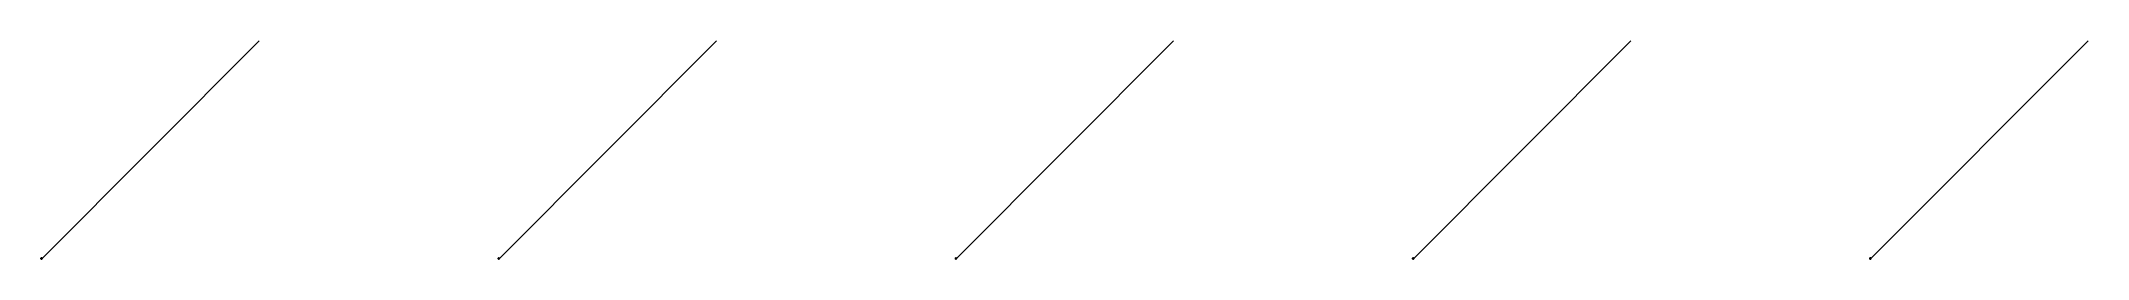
# Model space of a CAD drawing. Header units: metres. Extents: x 0 to 47, y 0 to 5.
import ezdxf

# ---------------------------------------------------------------- set-up
doc = ezdxf.new("R2010")
doc.units = ezdxf.units.M
doc.layers.add('Outer', color=1, linetype='CONTINUOUS')

msp = doc.modelspace()

# ---------------------------------------------------------------- linework, layer by layer
at = {"layer": 'Outer'}
for p, q in [((5, 5), (0.014, 0)), ((15.5, 5), (10.514, 0)), ((26, 5), (21.014, 0)), ((36.5, 5), (31.514, 0)), ((47, 5), (42.014, 0)), ((-0.013, 0.003), (-0.014, 0.003)), ((-0.014, 0.003), (-0.014, 0.003)), ((-0.014, 0.003), (-0.014, 0.003)), ((-0.014, 0.003), (-0.014, 0.002)), ((-0.014, 0.002), (-0.014, 0.002)), ((-0.014, 0.002), (-0.014, 0.002)), ((-0.014, 0.002), (-0.014, 0.002)), ((-0.014, 0.002), (-0.014, 0.001)), ((-0.014, 0.001), (-0.014, 0.001)), ((-0.014, 0.001), (-0.014, 0.001)), ((-0.014, 0.001), (-0.014, 0.001)), ((-0.014, 0.001), (-0.014, 0)), ((-0.014, 0), (-0.014, 0)), ((-0.014, 0), (-0.014, 0)), ((-0.014, 0), (-0.014, 0)), ((-0.012, 0.006), (-0.013, 0.006)), ((-0.013, 0.006), (-0.013, 0.006)), ((-0.013, 0.006), (-0.013, 0.005)), ((-0.013, 0.005), (-0.013, 0.005)), ((-0.013, 0.005), (-0.013, 0.005)), ((-0.013, 0.005), (-0.013, 0.005)), ((-0.013, 0.005), (-0.013, 0.005)), ((-0.013, 0.005), (-0.013, 0.004)), ((-0.013, 0.004), (-0.013, 0.004)), ((-0.013, 0.004), (-0.013, 0.004)), ((-0.013, 0.004), (-0.013, 0.004)), ((-0.013, 0.004), (-0.013, 0.003)), ((-0.011, 0.008), (-0.012, 0.008)), ((-0.012, 0.008), (-0.012, 0.008)), ((-0.012, 0.008), (-0.012, 0.007)), ((-0.012, 0.007), (-0.012, 0.007)), ((-0.012, 0.007), (-0.012, 0.007)), ((-0.012, 0.007), (-0.012, 0.007)), ((-0.012, 0.007), (-0.012, 0.007)), ((-0.012, 0.007), (-0.012, 0.006)), ((-0.012, 0.006), (-0.012, 0.006)), ((-0.01, 0.009), (-0.011, 0.009)), ((-0.011, 0.009), (-0.011, 0.009)), ((-0.011, 0.009), (-0.011, 0.009)), ((-0.011, 0.009), (-0.011, 0.008)), ((-0.011, 0.008), (-0.011, 0.008)), ((-0.011, 0.008), (-0.011, 0.008)), ((-0.009, 0.01), (-0.01, 0.01)), ((-0.01, 0.01), (-0.01, 0.01)), ((-0.01, 0.01), (-0.01, 0.01)), ((-0.01, 0.01), (-0.01, 0.009)), ((-0.01, 0.009), (-0.01, 0.009)), ((-0.01, 0.009), (-0.01, 0.009)), ((-0.008, 0.011), (-0.009, 0.011)), ((-0.009, 0.011), (-0.009, 0.011)), ((-0.009, 0.011), (-0.009, 0.011)), ((-0.009, 0.011), (-0.009, 0.01)), ((-0.009, 0.01), (-0.009, 0.01)), ((-0.009, 0.01), (-0.009, 0.01)), ((-0.007, 0.012), (-0.008, 0.012)), ((-0.008, 0.012), (-0.008, 0.012)), ((-0.008, 0.012), (-0.008, 0.011)), ((-0.008, 0.011), (-0.008, 0.011)), ((-0.008, 0.011), (-0.008, 0.011)), ((-0.006, 0.012), (-0.007, 0.012)), ((-0.007, 0.012), (-0.007, 0.012)), ((-0.007, 0.012), (-0.007, 0.012)), ((-0.007, 0.012), (-0.007, 0.012)), ((-0.007, 0.012), (-0.007, 0.012)), ((-0.005, 0.013), (-0.006, 0.013)), ((-0.006, 0.013), (-0.006, 0.013)), ((-0.006, 0.013), (-0.006, 0.012)), ((-0.006, 0.012), (-0.006, 0.012)), ((-0.004, 0.013), (-0.005, 0.013)), ((-0.005, 0.013), (-0.005, 0.013)), ((-0.005, 0.013), (-0.005, 0.013)), ((-0.005, 0.013), (-0.005, 0.013)), ((-0.005, 0.013), (-0.005, 0.013)), ((-0.003, 0.013), (-0.004, 0.013)), ((-0.004, 0.013), (-0.004, 0.013)), ((-0.004, 0.013), (-0.004, 0.013)), ((-0.004, 0.013), (-0.004, 0.013)), ((-0.002, 0.014), (-0.003, 0.014)), ((-0.003, 0.014), (-0.003, 0.014)), ((-0.003, 0.014), (-0.003, 0.014)), ((-0.003, 0.014), (-0.003, 0.013)), ((-0.001, 0.014), (-0.002, 0.014)), ((-0.002, 0.014), (-0.002, 0.014)), ((-0.002, 0.014), (-0.002, 0.014)), ((-0.002, 0.014), (-0.002, 0.014)), ((0, 0.014), (-0.001, 0.014)), ((-0.001, 0.014), (-0.001, 0.014)), ((-0.001, 0.014), (-0.001, 0.014)), ((-0.001, 0.014), (-0.001, 0.014)), ((0.001, 0.014), (0, 0.014)), ((0, 0.014), (0, 0.014)), ((0, 0.014), (0, 0.014)), ((0, 0.014), (0, 0.014)), ((0, 0.014), (0, 0.014)), ((0.002, 0.014), (0.001, 0.014)), ((0.001, 0.014), (0.001, 0.014)), ((0.001, 0.014), (0.001, 0.014)), ((0.001, 0.014), (0.001, 0.014)), ((0.003, 0.014), (0.002, 0.014)), ((0.002, 0.014), (0.002, 0.014)), ((0.002, 0.014), (0.002, 0.014)), ((0.002, 0.014), (0.002, 0.014)), ((0.003, 0.013), (0.003, 0.014)), ((0.003, 0.014), (0.003, 0.014)), ((0.003, 0.014), (0.003, 0.014)), ((0.004, 0.013), (0.003, 0.013)), ((0.005, 0.013), (0.004, 0.013)), ((0.004, 0.013), (0.004, 0.013)), ((0.004, 0.013), (0.004, 0.013)), ((0.004, 0.013), (0.004, 0.013)), ((0.006, 0.013), (0.005, 0.013)), ((0.005, 0.013), (0.005, 0.013)), ((0.005, 0.013), (0.005, 0.013)), ((0.005, 0.013), (0.005, 0.013)), ((0.005, 0.013), (0.005, 0.013)), ((0.006, 0.012), (0.006, 0.013)), ((0.006, 0.013), (0.006, 0.013)), ((0.007, 0.012), (0.006, 0.012)), ((0.006, 0.012), (0.006, 0.012)), ((0.008, 0.012), (0.007, 0.012)), ((0.007, 0.012), (0.007, 0.012)), ((0.007, 0.012), (0.007, 0.012)), ((0.007, 0.012), (0.007, 0.012)), ((0.007, 0.012), (0.007, 0.012)), ((0.008, 0.011), (0.008, 0.012)), ((0.008, 0.012), (0.008, 0.012)), ((0.009, 0.011), (0.008, 0.011)), ((0.008, 0.011), (0.008, 0.011)), ((0.008, 0.011), (0.008, 0.011)), ((0.009, 0.01), (0.009, 0.011)), ((0.009, 0.011), (0.009, 0.011)), ((0.009, 0.011), (0.009, 0.011)), ((0.01, 0.01), (0.009, 0.01)), ((0.009, 0.01), (0.009, 0.01)), ((0.009, 0.01), (0.009, 0.01)), ((0.01, 0.009), (0.01, 0.01)), ((0.01, 0.01), (0.01, 0.01)), ((0.01, 0.01), (0.01, 0.01)), ((0.011, 0.009), (0.01, 0.009)), ((0.01, 0.009), (0.01, 0.009)), ((0.01, 0.009), (0.01, 0.009)), ((0.011, 0.008), (0.011, 0.009)), ((0.011, 0.009), (0.011, 0.009)), ((0.011, 0.009), (0.011, 0.009)), ((0.012, 0.008), (0.011, 0.008)), ((0.011, 0.008), (0.011, 0.008)), ((0.011, 0.008), (0.011, 0.008)), ((0.012, 0.007), (0.012, 0.008)), ((0.012, 0.008), (0.012, 0.008)), ((0.012, 0.006), (0.012, 0.007)), ((0.012, 0.007), (0.012, 0.007)), ((0.012, 0.007), (0.012, 0.007)), ((0.012, 0.007), (0.012, 0.007)), ((0.012, 0.007), (0.012, 0.007)), ((0.013, 0.006), (0.012, 0.006)), ((0.012, 0.006), (0.012, 0.006)), ((0.013, 0.005), (0.013, 0.006)), ((0.013, 0.006), (0.013, 0.006)), ((0.013, 0.004), (0.013, 0.005)), ((0.013, 0.005), (0.013, 0.005)), ((0.013, 0.005), (0.013, 0.005)), ((0.013, 0.005), (0.013, 0.005)), ((0.013, 0.005), (0.013, 0.005)), ((0.013, 0.003), (0.013, 0.004)), ((0.013, 0.004), (0.013, 0.004)), ((0.013, 0.004), (0.013, 0.004)), ((0.013, 0.004), (0.013, 0.004)), ((0.014, 0.003), (0.013, 0.003)), ((0.014, 0.002), (0.014, 0.003)), ((0.014, 0.003), (0.014, 0.003)), ((0.014, 0.003), (0.014, 0.003)), ((0.014, 0.001), (0.014, 0.002)), ((0.014, 0.002), (0.014, 0.002)), ((0.014, 0.002), (0.014, 0.002)), ((0.014, 0.002), (0.014, 0.002)), ((0.014, 0), (0.014, 0.001)), ((0.014, 0.001), (0.014, 0.001)), ((0.014, 0.001), (0.014, 0.001)), ((0.014, 0.001), (0.014, 0.001)), ((0.014, 0), (0.014, 0)), ((0.014, 0), (0.014, 0)), ((10.487, 0.003), (10.486, 0.003)), ((10.486, 0.003), (10.486, 0.003)), ((10.486, 0.003), (10.486, 0.003)), ((10.486, 0.003), (10.486, 0.002)), ((10.486, 0.002), (10.486, 0.002)), ((10.486, 0.002), (10.486, 0.002)), ((10.486, 0.002), (10.486, 0.002)), ((10.486, 0.002), (10.486, 0.001)), ((10.486, 0.001), (10.486, 0.001)), ((10.486, 0.001), (10.486, 0.001)), ((10.486, 0.001), (10.486, 0.001)), ((10.486, 0.001), (10.486, 0)), ((10.486, 0), (10.486, 0)), ((10.486, 0), (10.486, 0)), ((10.486, 0), (10.486, 0)), ((10.488, 0.006), (10.487, 0.006)), ((10.487, 0.006), (10.487, 0.006)), ((10.487, 0.006), (10.487, 0.005)), ((10.487, 0.005), (10.487, 0.005)), ((10.487, 0.005), (10.487, 0.005)), ((10.487, 0.005), (10.487, 0.005)), ((10.487, 0.005), (10.487, 0.005)), ((10.487, 0.005), (10.487, 0.004)), ((10.487, 0.004), (10.487, 0.004)), ((10.487, 0.004), (10.487, 0.004)), ((10.487, 0.004), (10.487, 0.004)), ((10.487, 0.004), (10.487, 0.003)), ((10.489, 0.008), (10.488, 0.008)), ((10.488, 0.008), (10.488, 0.008)), ((10.488, 0.008), (10.488, 0.007)), ((10.488, 0.007), (10.488, 0.007)), ((10.488, 0.007), (10.488, 0.007)), ((10.488, 0.007), (10.488, 0.007)), ((10.488, 0.007), (10.488, 0.007)), ((10.488, 0.007), (10.488, 0.006)), ((10.488, 0.006), (10.488, 0.006)), ((10.49, 0.009), (10.489, 0.009)), ((10.489, 0.009), (10.489, 0.009)), ((10.489, 0.009), (10.489, 0.009)), ((10.489, 0.009), (10.489, 0.008)), ((10.489, 0.008), (10.489, 0.008)), ((10.489, 0.008), (10.489, 0.008)), ((10.491, 0.01), (10.49, 0.01)), ((10.49, 0.01), (10.49, 0.01)), ((10.49, 0.01), (10.49, 0.01)), ((10.49, 0.01), (10.49, 0.009)), ((10.49, 0.009), (10.49, 0.009)), ((10.49, 0.009), (10.49, 0.009)), ((10.492, 0.011), (10.491, 0.011)), ((10.491, 0.011), (10.491, 0.011)), ((10.491, 0.011), (10.491, 0.011)), ((10.491, 0.011), (10.491, 0.01)), ((10.491, 0.01), (10.491, 0.01)), ((10.491, 0.01), (10.491, 0.01)), ((10.493, 0.012), (10.492, 0.012)), ((10.492, 0.012), (10.492, 0.012)), ((10.492, 0.012), (10.492, 0.011)), ((10.492, 0.011), (10.492, 0.011)), ((10.492, 0.011), (10.492, 0.011)), ((10.494, 0.012), (10.493, 0.012)), ((10.493, 0.012), (10.493, 0.012)), ((10.493, 0.012), (10.493, 0.012)), ((10.493, 0.012), (10.493, 0.012)), ((10.493, 0.012), (10.493, 0.012)), ((10.495, 0.013), (10.494, 0.013)), ((10.494, 0.013), (10.494, 0.013)), ((10.494, 0.013), (10.494, 0.012)), ((10.494, 0.012), (10.494, 0.012)), ((10.496, 0.013), (10.495, 0.013)), ((10.495, 0.013), (10.495, 0.013)), ((10.495, 0.013), (10.495, 0.013)), ((10.495, 0.013), (10.495, 0.013)), ((10.495, 0.013), (10.495, 0.013)), ((10.497, 0.013), (10.496, 0.013)), ((10.496, 0.013), (10.496, 0.013)), ((10.496, 0.013), (10.496, 0.013)), ((10.496, 0.013), (10.496, 0.013)), ((10.498, 0.014), (10.497, 0.014)), ((10.497, 0.014), (10.497, 0.014)), ((10.497, 0.014), (10.497, 0.014)), ((10.497, 0.014), (10.497, 0.013)), ((10.499, 0.014), (10.498, 0.014)), ((10.498, 0.014), (10.498, 0.014)), ((10.498, 0.014), (10.498, 0.014)), ((10.498, 0.014), (10.498, 0.014)), ((10.5, 0.014), (10.499, 0.014)), ((10.499, 0.014), (10.499, 0.014)), ((10.499, 0.014), (10.499, 0.014)), ((10.499, 0.014), (10.499, 0.014)), ((10.501, 0.014), (10.5, 0.014)), ((10.5, 0.014), (10.5, 0.014)), ((10.5, 0.014), (10.5, 0.014)), ((10.5, 0.014), (10.5, 0.014)), ((10.5, 0.014), (10.5, 0.014)), ((10.502, 0.014), (10.501, 0.014)), ((10.501, 0.014), (10.501, 0.014)), ((10.501, 0.014), (10.501, 0.014)), ((10.501, 0.014), (10.501, 0.014)), ((10.503, 0.014), (10.502, 0.014)), ((10.502, 0.014), (10.502, 0.014)), ((10.502, 0.014), (10.502, 0.014)), ((10.502, 0.014), (10.502, 0.014)), ((10.503, 0.013), (10.503, 0.014)), ((10.503, 0.014), (10.503, 0.014)), ((10.503, 0.014), (10.503, 0.014)), ((10.504, 0.013), (10.503, 0.013)), ((10.505, 0.013), (10.504, 0.013)), ((10.504, 0.013), (10.504, 0.013)), ((10.504, 0.013), (10.504, 0.013)), ((10.504, 0.013), (10.504, 0.013)), ((10.506, 0.013), (10.505, 0.013)), ((10.505, 0.013), (10.505, 0.013)), ((10.505, 0.013), (10.505, 0.013)), ((10.505, 0.013), (10.505, 0.013)), ((10.505, 0.013), (10.505, 0.013)), ((10.506, 0.012), (10.506, 0.013)), ((10.506, 0.013), (10.506, 0.013)), ((10.507, 0.012), (10.506, 0.012)), ((10.506, 0.012), (10.506, 0.012)), ((10.508, 0.012), (10.507, 0.012)), ((10.507, 0.012), (10.507, 0.012)), ((10.507, 0.012), (10.507, 0.012)), ((10.507, 0.012), (10.507, 0.012)), ((10.507, 0.012), (10.507, 0.012)), ((10.508, 0.011), (10.508, 0.012)), ((10.508, 0.012), (10.508, 0.012)), ((10.509, 0.011), (10.508, 0.011)), ((10.508, 0.011), (10.508, 0.011)), ((10.508, 0.011), (10.508, 0.011)), ((10.509, 0.01), (10.509, 0.011)), ((10.509, 0.011), (10.509, 0.011)), ((10.509, 0.011), (10.509, 0.011)), ((10.51, 0.01), (10.509, 0.01)), ((10.509, 0.01), (10.509, 0.01)), ((10.509, 0.01), (10.509, 0.01)), ((10.51, 0.009), (10.51, 0.01)), ((10.51, 0.01), (10.51, 0.01)), ((10.51, 0.01), (10.51, 0.01)), ((10.511, 0.009), (10.51, 0.009)), ((10.51, 0.009), (10.51, 0.009)), ((10.51, 0.009), (10.51, 0.009)), ((10.511, 0.008), (10.511, 0.009)), ((10.511, 0.009), (10.511, 0.009)), ((10.511, 0.009), (10.511, 0.009)), ((10.512, 0.008), (10.511, 0.008)), ((10.511, 0.008), (10.511, 0.008)), ((10.511, 0.008), (10.511, 0.008)), ((10.512, 0.007), (10.512, 0.008)), ((10.512, 0.008), (10.512, 0.008)), ((10.512, 0.006), (10.512, 0.007)), ((10.512, 0.007), (10.512, 0.007)), ((10.512, 0.007), (10.512, 0.007)), ((10.512, 0.007), (10.512, 0.007)), ((10.512, 0.007), (10.512, 0.007)), ((10.513, 0.006), (10.512, 0.006)), ((10.512, 0.006), (10.512, 0.006)), ((10.513, 0.005), (10.513, 0.006)), ((10.513, 0.006), (10.513, 0.006)), ((10.513, 0.004), (10.513, 0.005)), ((10.513, 0.005), (10.513, 0.005)), ((10.513, 0.005), (10.513, 0.005)), ((10.513, 0.005), (10.513, 0.005)), ((10.513, 0.005), (10.513, 0.005)), ((10.513, 0.003), (10.513, 0.004)), ((10.513, 0.004), (10.513, 0.004)), ((10.513, 0.004), (10.513, 0.004)), ((10.513, 0.004), (10.513, 0.004)), ((10.514, 0.003), (10.513, 0.003)), ((10.514, 0.002), (10.514, 0.003)), ((10.514, 0.003), (10.514, 0.003)), ((10.514, 0.003), (10.514, 0.003)), ((10.514, 0.001), (10.514, 0.002)), ((10.514, 0.002), (10.514, 0.002)), ((10.514, 0.002), (10.514, 0.002)), ((10.514, 0.002), (10.514, 0.002)), ((10.514, 0), (10.514, 0.001)), ((10.514, 0.001), (10.514, 0.001)), ((10.514, 0.001), (10.514, 0.001)), ((10.514, 0.001), (10.514, 0.001)), ((10.514, 0), (10.514, 0)), ((10.514, 0), (10.514, 0)), ((20.987, 0.003), (20.986, 0.003)), ((20.986, 0.003), (20.986, 0.003)), ((20.986, 0.003), (20.986, 0.003)), ((20.986, 0.003), (20.986, 0.002)), ((20.986, 0.002), (20.986, 0.002)), ((20.986, 0.002), (20.986, 0.002)), ((20.986, 0.002), (20.986, 0.002)), ((20.986, 0.002), (20.986, 0.001)), ((20.986, 0.001), (20.986, 0.001)), ((20.986, 0.001), (20.986, 0.001)), ((20.986, 0.001), (20.986, 0.001)), ((20.986, 0.001), (20.986, 0)), ((20.986, 0), (20.986, 0)), ((20.986, 0), (20.986, 0)), ((20.986, 0), (20.986, 0)), ((20.988, 0.006), (20.987, 0.006)), ((20.987, 0.006), (20.987, 0.006)), ((20.987, 0.006), (20.987, 0.005)), ((20.987, 0.005), (20.987, 0.005)), ((20.987, 0.005), (20.987, 0.005)), ((20.987, 0.005), (20.987, 0.005)), ((20.987, 0.005), (20.987, 0.005)), ((20.987, 0.005), (20.987, 0.004)), ((20.987, 0.004), (20.987, 0.004)), ((20.987, 0.004), (20.987, 0.004)), ((20.987, 0.004), (20.987, 0.004)), ((20.987, 0.004), (20.987, 0.003)), ((20.989, 0.008), (20.988, 0.008)), ((20.988, 0.008), (20.988, 0.008)), ((20.988, 0.008), (20.988, 0.007)), ((20.988, 0.007), (20.988, 0.007)), ((20.988, 0.007), (20.988, 0.007)), ((20.988, 0.007), (20.988, 0.007)), ((20.988, 0.007), (20.988, 0.007)), ((20.988, 0.007), (20.988, 0.006)), ((20.988, 0.006), (20.988, 0.006)), ((20.99, 0.009), (20.989, 0.009)), ((20.989, 0.009), (20.989, 0.009)), ((20.989, 0.009), (20.989, 0.009)), ((20.989, 0.009), (20.989, 0.008)), ((20.989, 0.008), (20.989, 0.008)), ((20.989, 0.008), (20.989, 0.008)), ((20.991, 0.01), (20.99, 0.01)), ((20.99, 0.01), (20.99, 0.01)), ((20.99, 0.01), (20.99, 0.01)), ((20.99, 0.01), (20.99, 0.009)), ((20.99, 0.009), (20.99, 0.009)), ((20.99, 0.009), (20.99, 0.009)), ((20.992, 0.011), (20.991, 0.011)), ((20.991, 0.011), (20.991, 0.011)), ((20.991, 0.011), (20.991, 0.011)), ((20.991, 0.011), (20.991, 0.01)), ((20.991, 0.01), (20.991, 0.01)), ((20.991, 0.01), (20.991, 0.01)), ((20.993, 0.012), (20.992, 0.012)), ((20.992, 0.012), (20.992, 0.012)), ((20.992, 0.012), (20.992, 0.011)), ((20.992, 0.011), (20.992, 0.011)), ((20.992, 0.011), (20.992, 0.011)), ((20.994, 0.012), (20.993, 0.012)), ((20.993, 0.012), (20.993, 0.012)), ((20.993, 0.012), (20.993, 0.012)), ((20.993, 0.012), (20.993, 0.012)), ((20.993, 0.012), (20.993, 0.012)), ((20.995, 0.013), (20.994, 0.013)), ((20.994, 0.013), (20.994, 0.013)), ((20.994, 0.013), (20.994, 0.012)), ((20.994, 0.012), (20.994, 0.012)), ((20.996, 0.013), (20.995, 0.013)), ((20.995, 0.013), (20.995, 0.013)), ((20.995, 0.013), (20.995, 0.013)), ((20.995, 0.013), (20.995, 0.013)), ((20.995, 0.013), (20.995, 0.013)), ((20.997, 0.013), (20.996, 0.013)), ((20.996, 0.013), (20.996, 0.013)), ((20.996, 0.013), (20.996, 0.013)), ((20.996, 0.013), (20.996, 0.013)), ((20.998, 0.014), (20.997, 0.014)), ((20.997, 0.014), (20.997, 0.014)), ((20.997, 0.014), (20.997, 0.014)), ((20.997, 0.014), (20.997, 0.013)), ((20.999, 0.014), (20.998, 0.014)), ((20.998, 0.014), (20.998, 0.014)), ((20.998, 0.014), (20.998, 0.014)), ((20.998, 0.014), (20.998, 0.014)), ((21, 0.014), (20.999, 0.014)), ((20.999, 0.014), (20.999, 0.014)), ((20.999, 0.014), (20.999, 0.014)), ((20.999, 0.014), (20.999, 0.014)), ((21.001, 0.014), (21, 0.014)), ((21, 0.014), (21, 0.014)), ((21, 0.014), (21, 0.014)), ((21, 0.014), (21, 0.014)), ((21, 0.014), (21, 0.014)), ((21.002, 0.014), (21.001, 0.014)), ((21.001, 0.014), (21.001, 0.014)), ((21.001, 0.014), (21.001, 0.014)), ((21.001, 0.014), (21.001, 0.014)), ((21.003, 0.014), (21.002, 0.014)), ((21.002, 0.014), (21.002, 0.014)), ((21.002, 0.014), (21.002, 0.014)), ((21.002, 0.014), (21.002, 0.014)), ((21.003, 0.013), (21.003, 0.014)), ((21.003, 0.014), (21.003, 0.014)), ((21.003, 0.014), (21.003, 0.014)), ((21.004, 0.013), (21.003, 0.013)), ((21.005, 0.013), (21.004, 0.013)), ((21.004, 0.013), (21.004, 0.013)), ((21.004, 0.013), (21.004, 0.013)), ((21.004, 0.013), (21.004, 0.013)), ((21.006, 0.013), (21.005, 0.013)), ((21.005, 0.013), (21.005, 0.013)), ((21.005, 0.013), (21.005, 0.013)), ((21.005, 0.013), (21.005, 0.013)), ((21.005, 0.013), (21.005, 0.013)), ((21.006, 0.012), (21.006, 0.013)), ((21.006, 0.013), (21.006, 0.013)), ((21.007, 0.012), (21.006, 0.012)), ((21.006, 0.012), (21.006, 0.012)), ((21.008, 0.012), (21.007, 0.012)), ((21.007, 0.012), (21.007, 0.012)), ((21.007, 0.012), (21.007, 0.012)), ((21.007, 0.012), (21.007, 0.012)), ((21.007, 0.012), (21.007, 0.012)), ((21.008, 0.011), (21.008, 0.012)), ((21.008, 0.012), (21.008, 0.012)), ((21.009, 0.011), (21.008, 0.011)), ((21.008, 0.011), (21.008, 0.011)), ((21.008, 0.011), (21.008, 0.011)), ((21.009, 0.01), (21.009, 0.011)), ((21.009, 0.011), (21.009, 0.011)), ((21.009, 0.011), (21.009, 0.011)), ((21.01, 0.01), (21.009, 0.01)), ((21.009, 0.01), (21.009, 0.01)), ((21.009, 0.01), (21.009, 0.01)), ((21.01, 0.009), (21.01, 0.01)), ((21.01, 0.01), (21.01, 0.01)), ((21.01, 0.01), (21.01, 0.01)), ((21.011, 0.009), (21.01, 0.009)), ((21.01, 0.009), (21.01, 0.009)), ((21.01, 0.009), (21.01, 0.009)), ((21.011, 0.008), (21.011, 0.009)), ((21.011, 0.009), (21.011, 0.009)), ((21.011, 0.009), (21.011, 0.009)), ((21.012, 0.008), (21.011, 0.008)), ((21.011, 0.008), (21.011, 0.008)), ((21.011, 0.008), (21.011, 0.008)), ((21.012, 0.007), (21.012, 0.008)), ((21.012, 0.008), (21.012, 0.008)), ((21.012, 0.006), (21.012, 0.007)), ((21.012, 0.007), (21.012, 0.007)), ((21.012, 0.007), (21.012, 0.007)), ((21.012, 0.007), (21.012, 0.007)), ((21.012, 0.007), (21.012, 0.007)), ((21.013, 0.006), (21.012, 0.006)), ((21.012, 0.006), (21.012, 0.006)), ((21.013, 0.005), (21.013, 0.006)), ((21.013, 0.006), (21.013, 0.006)), ((21.013, 0.004), (21.013, 0.005)), ((21.013, 0.005), (21.013, 0.005)), ((21.013, 0.005), (21.013, 0.005)), ((21.013, 0.005), (21.013, 0.005)), ((21.013, 0.005), (21.013, 0.005)), ((21.013, 0.003), (21.013, 0.004)), ((21.013, 0.004), (21.013, 0.004)), ((21.013, 0.004), (21.013, 0.004)), ((21.013, 0.004), (21.013, 0.004)), ((21.014, 0.003), (21.013, 0.003)), ((21.014, 0.002), (21.014, 0.003)), ((21.014, 0.003), (21.014, 0.003)), ((21.014, 0.003), (21.014, 0.003)), ((21.014, 0.001), (21.014, 0.002)), ((21.014, 0.002), (21.014, 0.002)), ((21.014, 0.002), (21.014, 0.002)), ((21.014, 0.002), (21.014, 0.002)), ((21.014, 0), (21.014, 0.001)), ((21.014, 0.001), (21.014, 0.001)), ((21.014, 0.001), (21.014, 0.001)), ((21.014, 0.001), (21.014, 0.001)), ((21.014, 0), (21.014, 0)), ((21.014, 0), (21.014, 0)), ((31.487, 0.003), (31.486, 0.003)), ((31.486, 0.003), (31.486, 0.003)), ((31.486, 0.003), (31.486, 0.003)), ((31.486, 0.003), (31.486, 0.002)), ((31.486, 0.002), (31.486, 0.002)), ((31.486, 0.002), (31.486, 0.002)), ((31.486, 0.002), (31.486, 0.002)), ((31.486, 0.002), (31.486, 0.001)), ((31.486, 0.001), (31.486, 0.001)), ((31.486, 0.001), (31.486, 0.001)), ((31.486, 0.001), (31.486, 0.001)), ((31.486, 0.001), (31.486, 0)), ((31.486, 0), (31.486, 0)), ((31.486, 0), (31.486, 0)), ((31.486, 0), (31.486, 0)), ((31.488, 0.006), (31.487, 0.006)), ((31.487, 0.006), (31.487, 0.006)), ((31.487, 0.006), (31.487, 0.005)), ((31.487, 0.005), (31.487, 0.005)), ((31.487, 0.005), (31.487, 0.005)), ((31.487, 0.005), (31.487, 0.005)), ((31.487, 0.005), (31.487, 0.005)), ((31.487, 0.005), (31.487, 0.004)), ((31.487, 0.004), (31.487, 0.004)), ((31.487, 0.004), (31.487, 0.004)), ((31.487, 0.004), (31.487, 0.004)), ((31.487, 0.004), (31.487, 0.003)), ((31.489, 0.008), (31.488, 0.008)), ((31.488, 0.008), (31.488, 0.008)), ((31.488, 0.008), (31.488, 0.007)), ((31.488, 0.007), (31.488, 0.007)), ((31.488, 0.007), (31.488, 0.007)), ((31.488, 0.007), (31.488, 0.007)), ((31.488, 0.007), (31.488, 0.007)), ((31.488, 0.007), (31.488, 0.006)), ((31.488, 0.006), (31.488, 0.006)), ((31.49, 0.009), (31.489, 0.009)), ((31.489, 0.009), (31.489, 0.009)), ((31.489, 0.009), (31.489, 0.009)), ((31.489, 0.009), (31.489, 0.008)), ((31.489, 0.008), (31.489, 0.008)), ((31.489, 0.008), (31.489, 0.008)), ((31.491, 0.01), (31.49, 0.01)), ((31.49, 0.01), (31.49, 0.01)), ((31.49, 0.01), (31.49, 0.01)), ((31.49, 0.01), (31.49, 0.009)), ((31.49, 0.009), (31.49, 0.009)), ((31.49, 0.009), (31.49, 0.009)), ((31.492, 0.011), (31.491, 0.011)), ((31.491, 0.011), (31.491, 0.011)), ((31.491, 0.011), (31.491, 0.011)), ((31.491, 0.011), (31.491, 0.01)), ((31.491, 0.01), (31.491, 0.01)), ((31.491, 0.01), (31.491, 0.01)), ((31.493, 0.012), (31.492, 0.012)), ((31.492, 0.012), (31.492, 0.012)), ((31.492, 0.012), (31.492, 0.011)), ((31.492, 0.011), (31.492, 0.011)), ((31.492, 0.011), (31.492, 0.011)), ((31.494, 0.012), (31.493, 0.012)), ((31.493, 0.012), (31.493, 0.012)), ((31.493, 0.012), (31.493, 0.012)), ((31.493, 0.012), (31.493, 0.012)), ((31.493, 0.012), (31.493, 0.012)), ((31.495, 0.013), (31.494, 0.013)), ((31.494, 0.013), (31.494, 0.013)), ((31.494, 0.013), (31.494, 0.012)), ((31.494, 0.012), (31.494, 0.012)), ((31.496, 0.013), (31.495, 0.013)), ((31.495, 0.013), (31.495, 0.013)), ((31.495, 0.013), (31.495, 0.013)), ((31.495, 0.013), (31.495, 0.013)), ((31.495, 0.013), (31.495, 0.013)), ((31.497, 0.013), (31.496, 0.013)), ((31.496, 0.013), (31.496, 0.013)), ((31.496, 0.013), (31.496, 0.013)), ((31.496, 0.013), (31.496, 0.013)), ((31.498, 0.014), (31.497, 0.014)), ((31.497, 0.014), (31.497, 0.014)), ((31.497, 0.014), (31.497, 0.014)), ((31.497, 0.014), (31.497, 0.013)), ((31.499, 0.014), (31.498, 0.014)), ((31.498, 0.014), (31.498, 0.014)), ((31.498, 0.014), (31.498, 0.014)), ((31.498, 0.014), (31.498, 0.014)), ((31.5, 0.014), (31.499, 0.014)), ((31.499, 0.014), (31.499, 0.014)), ((31.499, 0.014), (31.499, 0.014)), ((31.499, 0.014), (31.499, 0.014)), ((31.501, 0.014), (31.5, 0.014)), ((31.5, 0.014), (31.5, 0.014)), ((31.5, 0.014), (31.5, 0.014)), ((31.5, 0.014), (31.5, 0.014)), ((31.5, 0.014), (31.5, 0.014)), ((31.502, 0.014), (31.501, 0.014)), ((31.501, 0.014), (31.501, 0.014)), ((31.501, 0.014), (31.501, 0.014)), ((31.501, 0.014), (31.501, 0.014)), ((31.503, 0.014), (31.502, 0.014)), ((31.502, 0.014), (31.502, 0.014)), ((31.502, 0.014), (31.502, 0.014)), ((31.502, 0.014), (31.502, 0.014)), ((31.503, 0.013), (31.503, 0.014)), ((31.503, 0.014), (31.503, 0.014)), ((31.503, 0.014), (31.503, 0.014)), ((31.504, 0.013), (31.503, 0.013)), ((31.505, 0.013), (31.504, 0.013)), ((31.504, 0.013), (31.504, 0.013)), ((31.504, 0.013), (31.504, 0.013)), ((31.504, 0.013), (31.504, 0.013)), ((31.506, 0.013), (31.505, 0.013)), ((31.505, 0.013), (31.505, 0.013)), ((31.505, 0.013), (31.505, 0.013)), ((31.505, 0.013), (31.505, 0.013)), ((31.505, 0.013), (31.505, 0.013)), ((31.506, 0.012), (31.506, 0.013)), ((31.506, 0.013), (31.506, 0.013)), ((31.507, 0.012), (31.506, 0.012)), ((31.506, 0.012), (31.506, 0.012)), ((31.508, 0.012), (31.507, 0.012)), ((31.507, 0.012), (31.507, 0.012)), ((31.507, 0.012), (31.507, 0.012)), ((31.507, 0.012), (31.507, 0.012)), ((31.507, 0.012), (31.507, 0.012)), ((31.508, 0.011), (31.508, 0.012)), ((31.508, 0.012), (31.508, 0.012)), ((31.509, 0.011), (31.508, 0.011)), ((31.508, 0.011), (31.508, 0.011)), ((31.508, 0.011), (31.508, 0.011)), ((31.509, 0.01), (31.509, 0.011)), ((31.509, 0.011), (31.509, 0.011)), ((31.509, 0.011), (31.509, 0.011)), ((31.51, 0.01), (31.509, 0.01)), ((31.509, 0.01), (31.509, 0.01)), ((31.509, 0.01), (31.509, 0.01)), ((31.51, 0.009), (31.51, 0.01)), ((31.51, 0.01), (31.51, 0.01)), ((31.51, 0.01), (31.51, 0.01)), ((31.511, 0.009), (31.51, 0.009)), ((31.51, 0.009), (31.51, 0.009)), ((31.51, 0.009), (31.51, 0.009)), ((31.511, 0.008), (31.511, 0.009)), ((31.511, 0.009), (31.511, 0.009)), ((31.511, 0.009), (31.511, 0.009)), ((31.512, 0.008), (31.511, 0.008)), ((31.511, 0.008), (31.511, 0.008)), ((31.511, 0.008), (31.511, 0.008)), ((31.512, 0.007), (31.512, 0.008)), ((31.512, 0.008), (31.512, 0.008)), ((31.512, 0.006), (31.512, 0.007)), ((31.512, 0.007), (31.512, 0.007)), ((31.512, 0.007), (31.512, 0.007)), ((31.512, 0.007), (31.512, 0.007)), ((31.512, 0.007), (31.512, 0.007)), ((31.513, 0.006), (31.512, 0.006)), ((31.512, 0.006), (31.512, 0.006)), ((31.513, 0.005), (31.513, 0.006)), ((31.513, 0.006), (31.513, 0.006)), ((31.513, 0.004), (31.513, 0.005)), ((31.513, 0.005), (31.513, 0.005)), ((31.513, 0.005), (31.513, 0.005)), ((31.513, 0.005), (31.513, 0.005)), ((31.513, 0.005), (31.513, 0.005)), ((31.513, 0.003), (31.513, 0.004)), ((31.513, 0.004), (31.513, 0.004)), ((31.513, 0.004), (31.513, 0.004)), ((31.513, 0.004), (31.513, 0.004)), ((31.514, 0.003), (31.513, 0.003)), ((31.514, 0.002), (31.514, 0.003)), ((31.514, 0.003), (31.514, 0.003)), ((31.514, 0.003), (31.514, 0.003)), ((31.514, 0.001), (31.514, 0.002)), ((31.514, 0.002), (31.514, 0.002)), ((31.514, 0.002), (31.514, 0.002)), ((31.514, 0.002), (31.514, 0.002)), ((31.514, 0), (31.514, 0.001)), ((31.514, 0.001), (31.514, 0.001)), ((31.514, 0.001), (31.514, 0.001)), ((31.514, 0.001), (31.514, 0.001)), ((31.514, 0), (31.514, 0)), ((31.514, 0), (31.514, 0)), ((41.987, 0.003), (41.986, 0.003)), ((41.986, 0.003), (41.986, 0.003)), ((41.986, 0.003), (41.986, 0.003)), ((41.986, 0.003), (41.986, 0.002)), ((41.986, 0.002), (41.986, 0.002)), ((41.986, 0.002), (41.986, 0.002)), ((41.986, 0.002), (41.986, 0.002)), ((41.986, 0.002), (41.986, 0.001)), ((41.986, 0.001), (41.986, 0.001)), ((41.986, 0.001), (41.986, 0.001)), ((41.986, 0.001), (41.986, 0.001)), ((41.986, 0.001), (41.986, 0)), ((41.986, 0), (41.986, 0)), ((41.986, 0), (41.986, 0)), ((41.986, 0), (41.986, 0)), ((41.988, 0.006), (41.987, 0.006)), ((41.987, 0.006), (41.987, 0.006)), ((41.987, 0.006), (41.987, 0.005)), ((41.987, 0.005), (41.987, 0.005)), ((41.987, 0.005), (41.987, 0.005)), ((41.987, 0.005), (41.987, 0.005)), ((41.987, 0.005), (41.987, 0.005)), ((41.987, 0.005), (41.987, 0.004)), ((41.987, 0.004), (41.987, 0.004)), ((41.987, 0.004), (41.987, 0.004)), ((41.987, 0.004), (41.987, 0.004)), ((41.987, 0.004), (41.987, 0.003)), ((41.989, 0.008), (41.988, 0.008)), ((41.988, 0.008), (41.988, 0.008)), ((41.988, 0.008), (41.988, 0.007)), ((41.988, 0.007), (41.988, 0.007)), ((41.988, 0.007), (41.988, 0.007)), ((41.988, 0.007), (41.988, 0.007)), ((41.988, 0.007), (41.988, 0.007)), ((41.988, 0.007), (41.988, 0.006)), ((41.988, 0.006), (41.988, 0.006)), ((41.99, 0.009), (41.989, 0.009)), ((41.989, 0.009), (41.989, 0.009)), ((41.989, 0.009), (41.989, 0.009)), ((41.989, 0.009), (41.989, 0.008)), ((41.989, 0.008), (41.989, 0.008)), ((41.989, 0.008), (41.989, 0.008)), ((41.991, 0.01), (41.99, 0.01)), ((41.99, 0.01), (41.99, 0.01)), ((41.99, 0.01), (41.99, 0.01)), ((41.99, 0.01), (41.99, 0.009)), ((41.99, 0.009), (41.99, 0.009)), ((41.99, 0.009), (41.99, 0.009)), ((41.992, 0.011), (41.991, 0.011)), ((41.991, 0.011), (41.991, 0.011)), ((41.991, 0.011), (41.991, 0.011)), ((41.991, 0.011), (41.991, 0.01)), ((41.991, 0.01), (41.991, 0.01)), ((41.991, 0.01), (41.991, 0.01)), ((41.993, 0.012), (41.992, 0.012)), ((41.992, 0.012), (41.992, 0.012)), ((41.992, 0.012), (41.992, 0.011)), ((41.992, 0.011), (41.992, 0.011)), ((41.992, 0.011), (41.992, 0.011)), ((41.994, 0.012), (41.993, 0.012)), ((41.993, 0.012), (41.993, 0.012)), ((41.993, 0.012), (41.993, 0.012)), ((41.993, 0.012), (41.993, 0.012)), ((41.993, 0.012), (41.993, 0.012)), ((41.995, 0.013), (41.994, 0.013)), ((41.994, 0.013), (41.994, 0.013)), ((41.994, 0.013), (41.994, 0.012)), ((41.994, 0.012), (41.994, 0.012)), ((41.996, 0.013), (41.995, 0.013)), ((41.995, 0.013), (41.995, 0.013)), ((41.995, 0.013), (41.995, 0.013)), ((41.995, 0.013), (41.995, 0.013)), ((41.995, 0.013), (41.995, 0.013)), ((41.997, 0.013), (41.996, 0.013)), ((41.996, 0.013), (41.996, 0.013)), ((41.996, 0.013), (41.996, 0.013)), ((41.996, 0.013), (41.996, 0.013)), ((41.998, 0.014), (41.997, 0.014)), ((41.997, 0.014), (41.997, 0.014)), ((41.997, 0.014), (41.997, 0.014)), ((41.997, 0.014), (41.997, 0.013)), ((41.999, 0.014), (41.998, 0.014)), ((41.998, 0.014), (41.998, 0.014)), ((41.998, 0.014), (41.998, 0.014)), ((41.998, 0.014), (41.998, 0.014)), ((42, 0.014), (41.999, 0.014)), ((41.999, 0.014), (41.999, 0.014)), ((41.999, 0.014), (41.999, 0.014)), ((41.999, 0.014), (41.999, 0.014)), ((42.001, 0.014), (42, 0.014)), ((42, 0.014), (42, 0.014)), ((42, 0.014), (42, 0.014)), ((42, 0.014), (42, 0.014)), ((42, 0.014), (42, 0.014)), ((42.002, 0.014), (42.001, 0.014)), ((42.001, 0.014), (42.001, 0.014)), ((42.001, 0.014), (42.001, 0.014)), ((42.001, 0.014), (42.001, 0.014)), ((42.003, 0.014), (42.002, 0.014)), ((42.002, 0.014), (42.002, 0.014)), ((42.002, 0.014), (42.002, 0.014)), ((42.002, 0.014), (42.002, 0.014)), ((42.003, 0.013), (42.003, 0.014)), ((42.003, 0.014), (42.003, 0.014)), ((42.003, 0.014), (42.003, 0.014)), ((42.004, 0.013), (42.003, 0.013)), ((42.005, 0.013), (42.004, 0.013)), ((42.004, 0.013), (42.004, 0.013)), ((42.004, 0.013), (42.004, 0.013)), ((42.004, 0.013), (42.004, 0.013)), ((42.006, 0.013), (42.005, 0.013)), ((42.005, 0.013), (42.005, 0.013)), ((42.005, 0.013), (42.005, 0.013)), ((42.005, 0.013), (42.005, 0.013)), ((42.005, 0.013), (42.005, 0.013)), ((42.006, 0.012), (42.006, 0.013)), ((42.006, 0.013), (42.006, 0.013)), ((42.007, 0.012), (42.006, 0.012)), ((42.006, 0.012), (42.006, 0.012)), ((42.008, 0.012), (42.007, 0.012)), ((42.007, 0.012), (42.007, 0.012)), ((42.007, 0.012), (42.007, 0.012)), ((42.007, 0.012), (42.007, 0.012)), ((42.007, 0.012), (42.007, 0.012)), ((42.008, 0.011), (42.008, 0.012)), ((42.008, 0.012), (42.008, 0.012)), ((42.009, 0.011), (42.008, 0.011)), ((42.008, 0.011), (42.008, 0.011)), ((42.008, 0.011), (42.008, 0.011)), ((42.009, 0.01), (42.009, 0.011)), ((42.009, 0.011), (42.009, 0.011)), ((42.009, 0.011), (42.009, 0.011)), ((42.01, 0.01), (42.009, 0.01)), ((42.009, 0.01), (42.009, 0.01)), ((42.009, 0.01), (42.009, 0.01)), ((42.01, 0.009), (42.01, 0.01)), ((42.01, 0.01), (42.01, 0.01)), ((42.01, 0.01), (42.01, 0.01)), ((42.011, 0.009), (42.01, 0.009)), ((42.01, 0.009), (42.01, 0.009)), ((42.01, 0.009), (42.01, 0.009)), ((42.011, 0.008), (42.011, 0.009)), ((42.011, 0.009), (42.011, 0.009)), ((42.011, 0.009), (42.011, 0.009)), ((42.012, 0.008), (42.011, 0.008)), ((42.011, 0.008), (42.011, 0.008)), ((42.011, 0.008), (42.011, 0.008)), ((42.012, 0.007), (42.012, 0.008)), ((42.012, 0.008), (42.012, 0.008)), ((42.012, 0.006), (42.012, 0.007)), ((42.012, 0.007), (42.012, 0.007)), ((42.012, 0.007), (42.012, 0.007)), ((42.012, 0.007), (42.012, 0.007)), ((42.012, 0.007), (42.012, 0.007)), ((42.013, 0.006), (42.012, 0.006)), ((42.012, 0.006), (42.012, 0.006)), ((42.013, 0.005), (42.013, 0.006)), ((42.013, 0.006), (42.013, 0.006)), ((42.013, 0.004), (42.013, 0.005)), ((42.013, 0.005), (42.013, 0.005)), ((42.013, 0.005), (42.013, 0.005)), ((42.013, 0.005), (42.013, 0.005)), ((42.013, 0.005), (42.013, 0.005)), ((42.013, 0.003), (42.013, 0.004)), ((42.013, 0.004), (42.013, 0.004)), ((42.013, 0.004), (42.013, 0.004)), ((42.013, 0.004), (42.013, 0.004)), ((42.014, 0.003), (42.013, 0.003)), ((42.014, 0.002), (42.014, 0.003)), ((42.014, 0.003), (42.014, 0.003)), ((42.014, 0.003), (42.014, 0.003)), ((42.014, 0.001), (42.014, 0.002)), ((42.014, 0.002), (42.014, 0.002)), ((42.014, 0.002), (42.014, 0.002)), ((42.014, 0.002), (42.014, 0.002)), ((42.014, 0), (42.014, 0.001)), ((42.014, 0.001), (42.014, 0.001)), ((42.014, 0.001), (42.014, 0.001)), ((42.014, 0.001), (42.014, 0.001)), ((42.014, 0), (42.014, 0)), ((42.014, 0), (42.014, 0)), ((-0.014, 0), (-0.014, 0)), ((-0.014, 0), (-0.014, -0.001)), ((-0.014, -0.001), (-0.014, -0.001)), ((-0.014, -0.001), (-0.014, -0.001)), ((-0.014, -0.001), (-0.014, -0.001)), ((-0.014, -0.001), (-0.014, -0.002)), ((-0.014, -0.002), (-0.014, -0.002)), ((-0.014, -0.002), (-0.014, -0.002)), ((-0.014, -0.002), (-0.014, -0.002)), ((-0.014, -0.002), (-0.014, -0.003)), ((-0.014, -0.003), (-0.014, -0.003)), ((-0.014, -0.003), (-0.014, -0.003)), ((-0.014, -0.003), (-0.013, -0.003)), ((-0.013, -0.003), (-0.013, -0.004)), ((-0.013, -0.004), (-0.013, -0.004)), ((-0.013, -0.004), (-0.013, -0.004)), ((-0.013, -0.004), (-0.013, -0.004)), ((-0.013, -0.004), (-0.013, -0.005)), ((-0.013, -0.005), (-0.013, -0.005)), ((-0.013, -0.005), (-0.013, -0.005)), ((-0.013, -0.005), (-0.013, -0.005)), ((-0.013, -0.005), (-0.013, -0.005)), ((-0.013, -0.005), (-0.013, -0.006)), ((-0.013, -0.006), (-0.013, -0.006)), ((-0.013, -0.006), (-0.012, -0.006)), ((-0.012, -0.006), (-0.012, -0.006)), ((-0.012, -0.006), (-0.012, -0.007)), ((-0.012, -0.007), (-0.012, -0.007)), ((-0.012, -0.007), (-0.012, -0.007)), ((-0.012, -0.007), (-0.012, -0.007)), ((-0.012, -0.007), (-0.012, -0.007)), ((-0.012, -0.007), (-0.012, -0.008)), ((-0.012, -0.008), (-0.012, -0.008)), ((-0.012, -0.008), (-0.011, -0.008)), ((-0.011, -0.008), (-0.011, -0.008)), ((-0.011, -0.008), (-0.011, -0.008)), ((-0.011, -0.008), (-0.011, -0.009)), ((-0.011, -0.009), (-0.011, -0.009)), ((-0.011, -0.009), (-0.011, -0.009)), ((-0.011, -0.009), (-0.01, -0.009)), ((-0.01, -0.009), (-0.01, -0.009)), ((-0.01, -0.009), (-0.01, -0.009)), ((-0.01, -0.009), (-0.01, -0.01)), ((-0.01, -0.01), (-0.01, -0.01)), ((-0.01, -0.01), (-0.01, -0.01)), ((-0.01, -0.01), (-0.009, -0.01)), ((-0.009, -0.01), (-0.009, -0.01)), ((-0.009, -0.01), (-0.009, -0.01)), ((-0.009, -0.01), (-0.009, -0.011)), ((-0.009, -0.011), (-0.009, -0.011)), ((-0.009, -0.011), (-0.009, -0.011)), ((-0.009, -0.011), (-0.008, -0.011)), ((-0.008, -0.011), (-0.008, -0.011)), ((-0.008, -0.011), (-0.008, -0.011)), ((-0.008, -0.011), (-0.008, -0.012)), ((-0.008, -0.012), (-0.008, -0.012)), ((-0.008, -0.012), (-0.007, -0.012)), ((-0.007, -0.012), (-0.007, -0.012)), ((-0.007, -0.012), (-0.007, -0.012)), ((-0.007, -0.012), (-0.007, -0.012)), ((-0.007, -0.012), (-0.007, -0.012)), ((-0.007, -0.012), (-0.006, -0.012)), ((-0.006, -0.012), (-0.006, -0.012)), ((-0.006, -0.012), (-0.006, -0.013)), ((-0.006, -0.013), (-0.006, -0.013)), ((-0.006, -0.013), (-0.005, -0.013)), ((-0.005, -0.013), (-0.005, -0.013)), ((-0.005, -0.013), (-0.005, -0.013)), ((-0.005, -0.013), (-0.005, -0.013)), ((-0.005, -0.013), (-0.005, -0.013)), ((-0.005, -0.013), (-0.004, -0.013)), ((-0.004, -0.013), (-0.004, -0.013)), ((-0.004, -0.013), (-0.004, -0.013)), ((-0.004, -0.013), (-0.004, -0.013)), ((-0.004, -0.013), (-0.003, -0.013)), ((-0.003, -0.013), (-0.003, -0.014)), ((-0.003, -0.014), (-0.003, -0.014)), ((-0.003, -0.014), (-0.003, -0.014)), ((-0.003, -0.014), (-0.002, -0.014)), ((-0.002, -0.014), (-0.002, -0.014)), ((-0.002, -0.014), (-0.002, -0.014)), ((-0.002, -0.014), (-0.002, -0.014)), ((-0.002, -0.014), (-0.001, -0.014)), ((-0.001, -0.014), (-0.001, -0.014)), ((-0.001, -0.014), (-0.001, -0.014)), ((-0.001, -0.014), (-0.001, -0.014)), ((-0.001, -0.014), (0, -0.014)), ((0, -0.014), (0, -0.014)), ((0, -0.014), (0, -0.014)), ((0, -0.014), (0, -0.014)), ((0, -0.014), (0, -0.014)), ((0, -0.014), (0.001, -0.014)), ((0.001, -0.014), (0.001, -0.014)), ((0.001, -0.014), (0.001, -0.014)), ((0.001, -0.014), (0.001, -0.014)), ((0.001, -0.014), (0.002, -0.014)), ((0.002, -0.014), (0.002, -0.014)), ((0.002, -0.014), (0.002, -0.014)), ((0.002, -0.014), (0.002, -0.014)), ((0.002, -0.014), (0.003, -0.014)), ((0.003, -0.014), (0.003, -0.013)), ((0.003, -0.013), (0.004, -0.013)), ((0.003, -0.014), (0.003, -0.014)), ((0.003, -0.014), (0.003, -0.014)), ((0.004, -0.013), (0.004, -0.013)), ((0.004, -0.013), (0.004, -0.013)), ((0.004, -0.013), (0.004, -0.013)), ((0.004, -0.013), (0.005, -0.013)), ((0.005, -0.013), (0.005, -0.013)), ((0.005, -0.013), (0.005, -0.013)), ((0.005, -0.013), (0.005, -0.013)), ((0.005, -0.013), (0.005, -0.013)), ((0.005, -0.013), (0.006, -0.013)), ((0.006, -0.013), (0.006, -0.012)), ((0.006, -0.012), (0.006, -0.012)), ((0.006, -0.012), (0.007, -0.012)), ((0.006, -0.013), (0.006, -0.013)), ((0.007, -0.012), (0.007, -0.012)), ((0.007, -0.012), (0.007, -0.012)), ((0.007, -0.012), (0.007, -0.012)), ((0.007, -0.012), (0.007, -0.012)), ((0.007, -0.012), (0.008, -0.012)), ((0.008, -0.012), (0.008, -0.011)), ((0.008, -0.011), (0.008, -0.011)), ((0.008, -0.011), (0.008, -0.011)), ((0.008, -0.011), (0.009, -0.011)), ((0.008, -0.012), (0.008, -0.012)), ((0.009, -0.011), (0.009, -0.01)), ((0.009, -0.01), (0.009, -0.01)), ((0.009, -0.01), (0.009, -0.01)), ((0.009, -0.01), (0.01, -0.01)), ((0.009, -0.011), (0.009, -0.011)), ((0.009, -0.011), (0.009, -0.011)), ((0.01, -0.01), (0.01, -0.009)), ((0.01, -0.009), (0.01, -0.009)), ((0.01, -0.009), (0.01, -0.009)), ((0.01, -0.009), (0.011, -0.009)), ((0.01, -0.01), (0.01, -0.01)), ((0.01, -0.01), (0.01, -0.01)), ((0.011, -0.009), (0.011, -0.008)), ((0.011, -0.008), (0.011, -0.008)), ((0.011, -0.008), (0.011, -0.008)), ((0.011, -0.008), (0.012, -0.008)), ((0.011, -0.009), (0.011, -0.009)), ((0.011, -0.009), (0.011, -0.009)), ((0.012, -0.007), (0.012, -0.006)), ((0.012, -0.006), (0.012, -0.006)), ((0.012, -0.006), (0.013, -0.006)), ((0.012, -0.008), (0.012, -0.007)), ((0.012, -0.007), (0.012, -0.007)), ((0.012, -0.007), (0.012, -0.007)), ((0.012, -0.007), (0.012, -0.007)), ((0.012, -0.007), (0.012, -0.007)), ((0.012, -0.008), (0.012, -0.008)), ((0.013, -0.004), (0.013, -0.003)), ((0.013, -0.003), (0.014, -0.003)), ((0.013, -0.005), (0.013, -0.004)), ((0.013, -0.004), (0.013, -0.004)), ((0.013, -0.004), (0.013, -0.004)), ((0.013, -0.004), (0.013, -0.004)), ((0.013, -0.006), (0.013, -0.005)), ((0.013, -0.005), (0.013, -0.005)), ((0.013, -0.005), (0.013, -0.005)), ((0.013, -0.005), (0.013, -0.005)), ((0.013, -0.005), (0.013, -0.005)), ((0.013, -0.006), (0.013, -0.006)), ((0.014, -0.001), (0.014, 0)), ((0.014, 0), (0.014, 0)), ((0.014, -0.002), (0.014, -0.001)), ((0.014, -0.001), (0.014, -0.001)), ((0.014, -0.001), (0.014, -0.001)), ((0.014, -0.001), (0.014, -0.001)), ((0.014, -0.003), (0.014, -0.002)), ((0.014, -0.002), (0.014, -0.002)), ((0.014, -0.002), (0.014, -0.002)), ((0.014, -0.002), (0.014, -0.002)), ((0.014, -0.003), (0.014, -0.003)), ((0.014, -0.003), (0.014, -0.003)), ((10.486, 0), (10.486, 0)), ((10.486, 0), (10.486, -0.001)), ((10.486, -0.001), (10.486, -0.001)), ((10.486, -0.001), (10.486, -0.001)), ((10.486, -0.001), (10.486, -0.001)), ((10.486, -0.001), (10.486, -0.002)), ((10.486, -0.002), (10.486, -0.002)), ((10.486, -0.002), (10.486, -0.002)), ((10.486, -0.002), (10.486, -0.002)), ((10.486, -0.002), (10.486, -0.003)), ((10.486, -0.003), (10.486, -0.003)), ((10.486, -0.003), (10.486, -0.003)), ((10.486, -0.003), (10.487, -0.003)), ((10.487, -0.003), (10.487, -0.004)), ((10.487, -0.004), (10.487, -0.004)), ((10.487, -0.004), (10.487, -0.004)), ((10.487, -0.004), (10.487, -0.004)), ((10.487, -0.004), (10.487, -0.005)), ((10.487, -0.005), (10.487, -0.005)), ((10.487, -0.005), (10.487, -0.005)), ((10.487, -0.005), (10.487, -0.005)), ((10.487, -0.005), (10.487, -0.005)), ((10.487, -0.005), (10.487, -0.006)), ((10.487, -0.006), (10.487, -0.006)), ((10.487, -0.006), (10.488, -0.006)), ((10.488, -0.006), (10.488, -0.006)), ((10.488, -0.006), (10.488, -0.007)), ((10.488, -0.007), (10.488, -0.007)), ((10.488, -0.007), (10.488, -0.007)), ((10.488, -0.007), (10.488, -0.007)), ((10.488, -0.007), (10.488, -0.007)), ((10.488, -0.007), (10.488, -0.008)), ((10.488, -0.008), (10.488, -0.008)), ((10.488, -0.008), (10.489, -0.008)), ((10.489, -0.008), (10.489, -0.008)), ((10.489, -0.008), (10.489, -0.008)), ((10.489, -0.008), (10.489, -0.009)), ((10.489, -0.009), (10.489, -0.009)), ((10.489, -0.009), (10.489, -0.009)), ((10.489, -0.009), (10.49, -0.009)), ((10.49, -0.009), (10.49, -0.009)), ((10.49, -0.009), (10.49, -0.009)), ((10.49, -0.009), (10.49, -0.01)), ((10.49, -0.01), (10.49, -0.01)), ((10.49, -0.01), (10.49, -0.01)), ((10.49, -0.01), (10.491, -0.01)), ((10.491, -0.01), (10.491, -0.01)), ((10.491, -0.01), (10.491, -0.01)), ((10.491, -0.01), (10.491, -0.011)), ((10.491, -0.011), (10.491, -0.011)), ((10.491, -0.011), (10.491, -0.011)), ((10.491, -0.011), (10.492, -0.011)), ((10.492, -0.011), (10.492, -0.011)), ((10.492, -0.011), (10.492, -0.011)), ((10.492, -0.011), (10.492, -0.012)), ((10.492, -0.012), (10.492, -0.012)), ((10.492, -0.012), (10.493, -0.012)), ((10.493, -0.012), (10.493, -0.012)), ((10.493, -0.012), (10.493, -0.012)), ((10.493, -0.012), (10.493, -0.012)), ((10.493, -0.012), (10.493, -0.012)), ((10.493, -0.012), (10.494, -0.012)), ((10.494, -0.012), (10.494, -0.012)), ((10.494, -0.012), (10.494, -0.013)), ((10.494, -0.013), (10.494, -0.013)), ((10.494, -0.013), (10.495, -0.013)), ((10.495, -0.013), (10.495, -0.013)), ((10.495, -0.013), (10.495, -0.013)), ((10.495, -0.013), (10.495, -0.013)), ((10.495, -0.013), (10.495, -0.013)), ((10.495, -0.013), (10.496, -0.013)), ((10.496, -0.013), (10.496, -0.013)), ((10.496, -0.013), (10.496, -0.013)), ((10.496, -0.013), (10.496, -0.013)), ((10.496, -0.013), (10.497, -0.013)), ((10.497, -0.013), (10.497, -0.014)), ((10.497, -0.014), (10.497, -0.014)), ((10.497, -0.014), (10.497, -0.014)), ((10.497, -0.014), (10.498, -0.014)), ((10.498, -0.014), (10.498, -0.014)), ((10.498, -0.014), (10.498, -0.014)), ((10.498, -0.014), (10.498, -0.014)), ((10.498, -0.014), (10.499, -0.014)), ((10.499, -0.014), (10.499, -0.014)), ((10.499, -0.014), (10.499, -0.014)), ((10.499, -0.014), (10.499, -0.014)), ((10.499, -0.014), (10.5, -0.014)), ((10.5, -0.014), (10.5, -0.014)), ((10.5, -0.014), (10.5, -0.014)), ((10.5, -0.014), (10.5, -0.014)), ((10.5, -0.014), (10.5, -0.014)), ((10.5, -0.014), (10.501, -0.014)), ((10.501, -0.014), (10.501, -0.014)), ((10.501, -0.014), (10.501, -0.014)), ((10.501, -0.014), (10.501, -0.014)), ((10.501, -0.014), (10.502, -0.014)), ((10.502, -0.014), (10.502, -0.014)), ((10.502, -0.014), (10.502, -0.014)), ((10.502, -0.014), (10.502, -0.014)), ((10.502, -0.014), (10.503, -0.014)), ((10.503, -0.014), (10.503, -0.013)), ((10.503, -0.013), (10.504, -0.013)), ((10.503, -0.014), (10.503, -0.014)), ((10.503, -0.014), (10.503, -0.014)), ((10.504, -0.013), (10.504, -0.013)), ((10.504, -0.013), (10.504, -0.013)), ((10.504, -0.013), (10.504, -0.013)), ((10.504, -0.013), (10.505, -0.013)), ((10.505, -0.013), (10.505, -0.013)), ((10.505, -0.013), (10.505, -0.013)), ((10.505, -0.013), (10.505, -0.013)), ((10.505, -0.013), (10.505, -0.013)), ((10.505, -0.013), (10.506, -0.013)), ((10.506, -0.013), (10.506, -0.012)), ((10.506, -0.012), (10.506, -0.012)), ((10.506, -0.012), (10.507, -0.012)), ((10.506, -0.013), (10.506, -0.013)), ((10.507, -0.012), (10.507, -0.012)), ((10.507, -0.012), (10.507, -0.012)), ((10.507, -0.012), (10.507, -0.012)), ((10.507, -0.012), (10.507, -0.012)), ((10.507, -0.012), (10.508, -0.012)), ((10.508, -0.012), (10.508, -0.011)), ((10.508, -0.011), (10.508, -0.011)), ((10.508, -0.011), (10.508, -0.011)), ((10.508, -0.011), (10.509, -0.011)), ((10.508, -0.012), (10.508, -0.012)), ((10.509, -0.011), (10.509, -0.01)), ((10.509, -0.01), (10.509, -0.01)), ((10.509, -0.01), (10.509, -0.01)), ((10.509, -0.01), (10.51, -0.01)), ((10.509, -0.011), (10.509, -0.011)), ((10.509, -0.011), (10.509, -0.011)), ((10.51, -0.01), (10.51, -0.009)), ((10.51, -0.009), (10.51, -0.009)), ((10.51, -0.009), (10.51, -0.009)), ((10.51, -0.009), (10.511, -0.009)), ((10.51, -0.01), (10.51, -0.01)), ((10.51, -0.01), (10.51, -0.01)), ((10.511, -0.009), (10.511, -0.008)), ((10.511, -0.008), (10.511, -0.008)), ((10.511, -0.008), (10.511, -0.008)), ((10.511, -0.008), (10.512, -0.008)), ((10.511, -0.009), (10.511, -0.009)), ((10.511, -0.009), (10.511, -0.009)), ((10.512, -0.007), (10.512, -0.006)), ((10.512, -0.006), (10.512, -0.006)), ((10.512, -0.006), (10.513, -0.006)), ((10.512, -0.008), (10.512, -0.007)), ((10.512, -0.007), (10.512, -0.007)), ((10.512, -0.007), (10.512, -0.007)), ((10.512, -0.007), (10.512, -0.007)), ((10.512, -0.007), (10.512, -0.007)), ((10.512, -0.008), (10.512, -0.008)), ((10.513, -0.004), (10.513, -0.003)), ((10.513, -0.003), (10.514, -0.003)), ((10.513, -0.005), (10.513, -0.004)), ((10.513, -0.004), (10.513, -0.004)), ((10.513, -0.004), (10.513, -0.004)), ((10.513, -0.004), (10.513, -0.004)), ((10.513, -0.006), (10.513, -0.005)), ((10.513, -0.005), (10.513, -0.005)), ((10.513, -0.005), (10.513, -0.005)), ((10.513, -0.005), (10.513, -0.005)), ((10.513, -0.005), (10.513, -0.005)), ((10.513, -0.006), (10.513, -0.006)), ((10.514, -0.001), (10.514, 0)), ((10.514, 0), (10.514, 0)), ((10.514, -0.002), (10.514, -0.001)), ((10.514, -0.001), (10.514, -0.001)), ((10.514, -0.001), (10.514, -0.001)), ((10.514, -0.001), (10.514, -0.001)), ((10.514, -0.003), (10.514, -0.002)), ((10.514, -0.002), (10.514, -0.002)), ((10.514, -0.002), (10.514, -0.002)), ((10.514, -0.002), (10.514, -0.002)), ((10.514, -0.003), (10.514, -0.003)), ((10.514, -0.003), (10.514, -0.003)), ((20.986, 0), (20.986, 0)), ((20.986, 0), (20.986, -0.001)), ((20.986, -0.001), (20.986, -0.001)), ((20.986, -0.001), (20.986, -0.001)), ((20.986, -0.001), (20.986, -0.001)), ((20.986, -0.001), (20.986, -0.002)), ((20.986, -0.002), (20.986, -0.002)), ((20.986, -0.002), (20.986, -0.002)), ((20.986, -0.002), (20.986, -0.002)), ((20.986, -0.002), (20.986, -0.003)), ((20.986, -0.003), (20.986, -0.003)), ((20.986, -0.003), (20.986, -0.003)), ((20.986, -0.003), (20.987, -0.003)), ((20.987, -0.003), (20.987, -0.004)), ((20.987, -0.004), (20.987, -0.004)), ((20.987, -0.004), (20.987, -0.004)), ((20.987, -0.004), (20.987, -0.004)), ((20.987, -0.004), (20.987, -0.005)), ((20.987, -0.005), (20.987, -0.005)), ((20.987, -0.005), (20.987, -0.005)), ((20.987, -0.005), (20.987, -0.005)), ((20.987, -0.005), (20.987, -0.005)), ((20.987, -0.005), (20.987, -0.006)), ((20.987, -0.006), (20.987, -0.006)), ((20.987, -0.006), (20.988, -0.006)), ((20.988, -0.006), (20.988, -0.006)), ((20.988, -0.006), (20.988, -0.007)), ((20.988, -0.007), (20.988, -0.007)), ((20.988, -0.007), (20.988, -0.007)), ((20.988, -0.007), (20.988, -0.007)), ((20.988, -0.007), (20.988, -0.007)), ((20.988, -0.007), (20.988, -0.008)), ((20.988, -0.008), (20.988, -0.008)), ((20.988, -0.008), (20.989, -0.008)), ((20.989, -0.008), (20.989, -0.008)), ((20.989, -0.008), (20.989, -0.008)), ((20.989, -0.008), (20.989, -0.009)), ((20.989, -0.009), (20.989, -0.009)), ((20.989, -0.009), (20.989, -0.009)), ((20.989, -0.009), (20.99, -0.009)), ((20.99, -0.009), (20.99, -0.009)), ((20.99, -0.009), (20.99, -0.009)), ((20.99, -0.009), (20.99, -0.01)), ((20.99, -0.01), (20.99, -0.01)), ((20.99, -0.01), (20.99, -0.01)), ((20.99, -0.01), (20.991, -0.01)), ((20.991, -0.01), (20.991, -0.01)), ((20.991, -0.01), (20.991, -0.01)), ((20.991, -0.01), (20.991, -0.011)), ((20.991, -0.011), (20.991, -0.011)), ((20.991, -0.011), (20.991, -0.011)), ((20.991, -0.011), (20.992, -0.011)), ((20.992, -0.011), (20.992, -0.011)), ((20.992, -0.011), (20.992, -0.011)), ((20.992, -0.011), (20.992, -0.012)), ((20.992, -0.012), (20.992, -0.012)), ((20.992, -0.012), (20.993, -0.012)), ((20.993, -0.012), (20.993, -0.012)), ((20.993, -0.012), (20.993, -0.012)), ((20.993, -0.012), (20.993, -0.012)), ((20.993, -0.012), (20.993, -0.012)), ((20.993, -0.012), (20.994, -0.012)), ((20.994, -0.012), (20.994, -0.012)), ((20.994, -0.012), (20.994, -0.013)), ((20.994, -0.013), (20.994, -0.013)), ((20.994, -0.013), (20.995, -0.013)), ((20.995, -0.013), (20.995, -0.013)), ((20.995, -0.013), (20.995, -0.013)), ((20.995, -0.013), (20.995, -0.013)), ((20.995, -0.013), (20.995, -0.013)), ((20.995, -0.013), (20.996, -0.013)), ((20.996, -0.013), (20.996, -0.013)), ((20.996, -0.013), (20.996, -0.013)), ((20.996, -0.013), (20.996, -0.013)), ((20.996, -0.013), (20.997, -0.013)), ((20.997, -0.013), (20.997, -0.014)), ((20.997, -0.014), (20.997, -0.014)), ((20.997, -0.014), (20.997, -0.014)), ((20.997, -0.014), (20.998, -0.014)), ((20.998, -0.014), (20.998, -0.014)), ((20.998, -0.014), (20.998, -0.014)), ((20.998, -0.014), (20.998, -0.014)), ((20.998, -0.014), (20.999, -0.014)), ((20.999, -0.014), (20.999, -0.014)), ((20.999, -0.014), (20.999, -0.014)), ((20.999, -0.014), (20.999, -0.014)), ((20.999, -0.014), (21, -0.014)), ((21, -0.014), (21, -0.014)), ((21, -0.014), (21, -0.014)), ((21, -0.014), (21, -0.014)), ((21, -0.014), (21, -0.014)), ((21, -0.014), (21.001, -0.014)), ((21.001, -0.014), (21.001, -0.014)), ((21.001, -0.014), (21.001, -0.014)), ((21.001, -0.014), (21.001, -0.014)), ((21.001, -0.014), (21.002, -0.014)), ((21.002, -0.014), (21.002, -0.014)), ((21.002, -0.014), (21.002, -0.014)), ((21.002, -0.014), (21.002, -0.014)), ((21.002, -0.014), (21.003, -0.014)), ((21.003, -0.014), (21.003, -0.013)), ((21.003, -0.013), (21.004, -0.013)), ((21.003, -0.014), (21.003, -0.014)), ((21.003, -0.014), (21.003, -0.014)), ((21.004, -0.013), (21.004, -0.013)), ((21.004, -0.013), (21.004, -0.013)), ((21.004, -0.013), (21.004, -0.013)), ((21.004, -0.013), (21.005, -0.013)), ((21.005, -0.013), (21.005, -0.013)), ((21.005, -0.013), (21.005, -0.013)), ((21.005, -0.013), (21.005, -0.013)), ((21.005, -0.013), (21.005, -0.013)), ((21.005, -0.013), (21.006, -0.013)), ((21.006, -0.013), (21.006, -0.012)), ((21.006, -0.012), (21.006, -0.012)), ((21.006, -0.012), (21.007, -0.012)), ((21.006, -0.013), (21.006, -0.013)), ((21.007, -0.012), (21.007, -0.012)), ((21.007, -0.012), (21.007, -0.012)), ((21.007, -0.012), (21.007, -0.012)), ((21.007, -0.012), (21.007, -0.012)), ((21.007, -0.012), (21.008, -0.012)), ((21.008, -0.012), (21.008, -0.011)), ((21.008, -0.011), (21.008, -0.011)), ((21.008, -0.011), (21.008, -0.011)), ((21.008, -0.011), (21.009, -0.011)), ((21.008, -0.012), (21.008, -0.012)), ((21.009, -0.011), (21.009, -0.01)), ((21.009, -0.01), (21.009, -0.01)), ((21.009, -0.01), (21.009, -0.01)), ((21.009, -0.01), (21.01, -0.01)), ((21.009, -0.011), (21.009, -0.011)), ((21.009, -0.011), (21.009, -0.011)), ((21.01, -0.01), (21.01, -0.009)), ((21.01, -0.009), (21.01, -0.009)), ((21.01, -0.009), (21.01, -0.009)), ((21.01, -0.009), (21.011, -0.009)), ((21.01, -0.01), (21.01, -0.01)), ((21.01, -0.01), (21.01, -0.01)), ((21.011, -0.009), (21.011, -0.008)), ((21.011, -0.008), (21.011, -0.008)), ((21.011, -0.008), (21.011, -0.008)), ((21.011, -0.008), (21.012, -0.008)), ((21.011, -0.009), (21.011, -0.009)), ((21.011, -0.009), (21.011, -0.009)), ((21.012, -0.007), (21.012, -0.006)), ((21.012, -0.006), (21.012, -0.006)), ((21.012, -0.006), (21.013, -0.006)), ((21.012, -0.008), (21.012, -0.007)), ((21.012, -0.007), (21.012, -0.007)), ((21.012, -0.007), (21.012, -0.007)), ((21.012, -0.007), (21.012, -0.007)), ((21.012, -0.007), (21.012, -0.007)), ((21.012, -0.008), (21.012, -0.008)), ((21.013, -0.004), (21.013, -0.003)), ((21.013, -0.003), (21.014, -0.003)), ((21.013, -0.005), (21.013, -0.004)), ((21.013, -0.004), (21.013, -0.004)), ((21.013, -0.004), (21.013, -0.004)), ((21.013, -0.004), (21.013, -0.004)), ((21.013, -0.006), (21.013, -0.005)), ((21.013, -0.005), (21.013, -0.005)), ((21.013, -0.005), (21.013, -0.005)), ((21.013, -0.005), (21.013, -0.005)), ((21.013, -0.005), (21.013, -0.005)), ((21.013, -0.006), (21.013, -0.006)), ((21.014, -0.001), (21.014, 0)), ((21.014, 0), (21.014, 0)), ((21.014, -0.002), (21.014, -0.001)), ((21.014, -0.001), (21.014, -0.001)), ((21.014, -0.001), (21.014, -0.001)), ((21.014, -0.001), (21.014, -0.001)), ((21.014, -0.003), (21.014, -0.002)), ((21.014, -0.002), (21.014, -0.002)), ((21.014, -0.002), (21.014, -0.002)), ((21.014, -0.002), (21.014, -0.002)), ((21.014, -0.003), (21.014, -0.003)), ((21.014, -0.003), (21.014, -0.003)), ((31.486, 0), (31.486, 0)), ((31.486, 0), (31.486, -0.001)), ((31.486, -0.001), (31.486, -0.001)), ((31.486, -0.001), (31.486, -0.001)), ((31.486, -0.001), (31.486, -0.001)), ((31.486, -0.001), (31.486, -0.002)), ((31.486, -0.002), (31.486, -0.002)), ((31.486, -0.002), (31.486, -0.002)), ((31.486, -0.002), (31.486, -0.002)), ((31.486, -0.002), (31.486, -0.003)), ((31.486, -0.003), (31.486, -0.003)), ((31.486, -0.003), (31.486, -0.003)), ((31.486, -0.003), (31.487, -0.003)), ((31.487, -0.003), (31.487, -0.004)), ((31.487, -0.004), (31.487, -0.004)), ((31.487, -0.004), (31.487, -0.004)), ((31.487, -0.004), (31.487, -0.004)), ((31.487, -0.004), (31.487, -0.005)), ((31.487, -0.005), (31.487, -0.005)), ((31.487, -0.005), (31.487, -0.005)), ((31.487, -0.005), (31.487, -0.005)), ((31.487, -0.005), (31.487, -0.005)), ((31.487, -0.005), (31.487, -0.006)), ((31.487, -0.006), (31.487, -0.006)), ((31.487, -0.006), (31.488, -0.006)), ((31.488, -0.006), (31.488, -0.006)), ((31.488, -0.006), (31.488, -0.007)), ((31.488, -0.007), (31.488, -0.007)), ((31.488, -0.007), (31.488, -0.007)), ((31.488, -0.007), (31.488, -0.007)), ((31.488, -0.007), (31.488, -0.007)), ((31.488, -0.007), (31.488, -0.008)), ((31.488, -0.008), (31.488, -0.008)), ((31.488, -0.008), (31.489, -0.008)), ((31.489, -0.008), (31.489, -0.008)), ((31.489, -0.008), (31.489, -0.008)), ((31.489, -0.008), (31.489, -0.009)), ((31.489, -0.009), (31.489, -0.009)), ((31.489, -0.009), (31.489, -0.009)), ((31.489, -0.009), (31.49, -0.009)), ((31.49, -0.009), (31.49, -0.009)), ((31.49, -0.009), (31.49, -0.009)), ((31.49, -0.009), (31.49, -0.01)), ((31.49, -0.01), (31.49, -0.01)), ((31.49, -0.01), (31.49, -0.01)), ((31.49, -0.01), (31.491, -0.01)), ((31.491, -0.01), (31.491, -0.01)), ((31.491, -0.01), (31.491, -0.01)), ((31.491, -0.01), (31.491, -0.011)), ((31.491, -0.011), (31.491, -0.011)), ((31.491, -0.011), (31.491, -0.011)), ((31.491, -0.011), (31.492, -0.011)), ((31.492, -0.011), (31.492, -0.011)), ((31.492, -0.011), (31.492, -0.011)), ((31.492, -0.011), (31.492, -0.012)), ((31.492, -0.012), (31.492, -0.012)), ((31.492, -0.012), (31.493, -0.012)), ((31.493, -0.012), (31.493, -0.012)), ((31.493, -0.012), (31.493, -0.012)), ((31.493, -0.012), (31.493, -0.012)), ((31.493, -0.012), (31.493, -0.012)), ((31.493, -0.012), (31.494, -0.012)), ((31.494, -0.012), (31.494, -0.012)), ((31.494, -0.012), (31.494, -0.013)), ((31.494, -0.013), (31.494, -0.013)), ((31.494, -0.013), (31.495, -0.013)), ((31.495, -0.013), (31.495, -0.013)), ((31.495, -0.013), (31.495, -0.013)), ((31.495, -0.013), (31.495, -0.013)), ((31.495, -0.013), (31.495, -0.013)), ((31.495, -0.013), (31.496, -0.013)), ((31.496, -0.013), (31.496, -0.013)), ((31.496, -0.013), (31.496, -0.013)), ((31.496, -0.013), (31.496, -0.013)), ((31.496, -0.013), (31.497, -0.013)), ((31.497, -0.013), (31.497, -0.014)), ((31.497, -0.014), (31.497, -0.014)), ((31.497, -0.014), (31.497, -0.014)), ((31.497, -0.014), (31.498, -0.014)), ((31.498, -0.014), (31.498, -0.014)), ((31.498, -0.014), (31.498, -0.014)), ((31.498, -0.014), (31.498, -0.014)), ((31.498, -0.014), (31.499, -0.014)), ((31.499, -0.014), (31.499, -0.014)), ((31.499, -0.014), (31.499, -0.014)), ((31.499, -0.014), (31.499, -0.014)), ((31.499, -0.014), (31.5, -0.014)), ((31.5, -0.014), (31.5, -0.014)), ((31.5, -0.014), (31.5, -0.014)), ((31.5, -0.014), (31.5, -0.014)), ((31.5, -0.014), (31.5, -0.014)), ((31.5, -0.014), (31.501, -0.014)), ((31.501, -0.014), (31.501, -0.014)), ((31.501, -0.014), (31.501, -0.014)), ((31.501, -0.014), (31.501, -0.014)), ((31.501, -0.014), (31.502, -0.014)), ((31.502, -0.014), (31.502, -0.014)), ((31.502, -0.014), (31.502, -0.014)), ((31.502, -0.014), (31.502, -0.014)), ((31.502, -0.014), (31.503, -0.014)), ((31.503, -0.014), (31.503, -0.013)), ((31.503, -0.013), (31.504, -0.013)), ((31.503, -0.014), (31.503, -0.014)), ((31.503, -0.014), (31.503, -0.014)), ((31.504, -0.013), (31.504, -0.013)), ((31.504, -0.013), (31.504, -0.013)), ((31.504, -0.013), (31.504, -0.013)), ((31.504, -0.013), (31.505, -0.013)), ((31.505, -0.013), (31.505, -0.013)), ((31.505, -0.013), (31.505, -0.013)), ((31.505, -0.013), (31.505, -0.013)), ((31.505, -0.013), (31.505, -0.013)), ((31.505, -0.013), (31.506, -0.013)), ((31.506, -0.013), (31.506, -0.012)), ((31.506, -0.012), (31.506, -0.012)), ((31.506, -0.012), (31.507, -0.012)), ((31.506, -0.013), (31.506, -0.013)), ((31.507, -0.012), (31.507, -0.012)), ((31.507, -0.012), (31.507, -0.012)), ((31.507, -0.012), (31.507, -0.012)), ((31.507, -0.012), (31.507, -0.012)), ((31.507, -0.012), (31.508, -0.012)), ((31.508, -0.012), (31.508, -0.011)), ((31.508, -0.011), (31.508, -0.011)), ((31.508, -0.011), (31.508, -0.011)), ((31.508, -0.011), (31.509, -0.011)), ((31.508, -0.012), (31.508, -0.012)), ((31.509, -0.011), (31.509, -0.01)), ((31.509, -0.01), (31.509, -0.01)), ((31.509, -0.01), (31.509, -0.01)), ((31.509, -0.01), (31.51, -0.01)), ((31.509, -0.011), (31.509, -0.011)), ((31.509, -0.011), (31.509, -0.011)), ((31.51, -0.01), (31.51, -0.009)), ((31.51, -0.009), (31.51, -0.009)), ((31.51, -0.009), (31.51, -0.009)), ((31.51, -0.009), (31.511, -0.009)), ((31.51, -0.01), (31.51, -0.01)), ((31.51, -0.01), (31.51, -0.01)), ((31.511, -0.009), (31.511, -0.008)), ((31.511, -0.008), (31.511, -0.008)), ((31.511, -0.008), (31.511, -0.008)), ((31.511, -0.008), (31.512, -0.008)), ((31.511, -0.009), (31.511, -0.009)), ((31.511, -0.009), (31.511, -0.009)), ((31.512, -0.007), (31.512, -0.006)), ((31.512, -0.006), (31.512, -0.006)), ((31.512, -0.006), (31.513, -0.006)), ((31.512, -0.008), (31.512, -0.007)), ((31.512, -0.007), (31.512, -0.007)), ((31.512, -0.007), (31.512, -0.007)), ((31.512, -0.007), (31.512, -0.007)), ((31.512, -0.007), (31.512, -0.007)), ((31.512, -0.008), (31.512, -0.008)), ((31.513, -0.004), (31.513, -0.003)), ((31.513, -0.003), (31.514, -0.003)), ((31.513, -0.005), (31.513, -0.004)), ((31.513, -0.004), (31.513, -0.004)), ((31.513, -0.004), (31.513, -0.004)), ((31.513, -0.004), (31.513, -0.004)), ((31.513, -0.006), (31.513, -0.005)), ((31.513, -0.005), (31.513, -0.005)), ((31.513, -0.005), (31.513, -0.005)), ((31.513, -0.005), (31.513, -0.005)), ((31.513, -0.005), (31.513, -0.005)), ((31.513, -0.006), (31.513, -0.006)), ((31.514, -0.001), (31.514, 0)), ((31.514, 0), (31.514, 0)), ((31.514, -0.002), (31.514, -0.001)), ((31.514, -0.001), (31.514, -0.001)), ((31.514, -0.001), (31.514, -0.001)), ((31.514, -0.001), (31.514, -0.001)), ((31.514, -0.003), (31.514, -0.002)), ((31.514, -0.002), (31.514, -0.002)), ((31.514, -0.002), (31.514, -0.002)), ((31.514, -0.002), (31.514, -0.002)), ((31.514, -0.003), (31.514, -0.003)), ((31.514, -0.003), (31.514, -0.003)), ((41.986, 0), (41.986, 0)), ((41.986, 0), (41.986, -0.001)), ((41.986, -0.001), (41.986, -0.001)), ((41.986, -0.001), (41.986, -0.001)), ((41.986, -0.001), (41.986, -0.001)), ((41.986, -0.001), (41.986, -0.002)), ((41.986, -0.002), (41.986, -0.002)), ((41.986, -0.002), (41.986, -0.002)), ((41.986, -0.002), (41.986, -0.002)), ((41.986, -0.002), (41.986, -0.003)), ((41.986, -0.003), (41.986, -0.003)), ((41.986, -0.003), (41.986, -0.003)), ((41.986, -0.003), (41.987, -0.003)), ((41.987, -0.003), (41.987, -0.004)), ((41.987, -0.004), (41.987, -0.004)), ((41.987, -0.004), (41.987, -0.004)), ((41.987, -0.004), (41.987, -0.004)), ((41.987, -0.004), (41.987, -0.005)), ((41.987, -0.005), (41.987, -0.005)), ((41.987, -0.005), (41.987, -0.005)), ((41.987, -0.005), (41.987, -0.005)), ((41.987, -0.005), (41.987, -0.005)), ((41.987, -0.005), (41.987, -0.006)), ((41.987, -0.006), (41.987, -0.006)), ((41.987, -0.006), (41.988, -0.006)), ((41.988, -0.006), (41.988, -0.006)), ((41.988, -0.006), (41.988, -0.007)), ((41.988, -0.007), (41.988, -0.007)), ((41.988, -0.007), (41.988, -0.007)), ((41.988, -0.007), (41.988, -0.007)), ((41.988, -0.007), (41.988, -0.007)), ((41.988, -0.007), (41.988, -0.008)), ((41.988, -0.008), (41.988, -0.008)), ((41.988, -0.008), (41.989, -0.008)), ((41.989, -0.008), (41.989, -0.008)), ((41.989, -0.008), (41.989, -0.008)), ((41.989, -0.008), (41.989, -0.009)), ((41.989, -0.009), (41.989, -0.009)), ((41.989, -0.009), (41.989, -0.009)), ((41.989, -0.009), (41.99, -0.009)), ((41.99, -0.009), (41.99, -0.009)), ((41.99, -0.009), (41.99, -0.009)), ((41.99, -0.009), (41.99, -0.01)), ((41.99, -0.01), (41.99, -0.01)), ((41.99, -0.01), (41.99, -0.01)), ((41.99, -0.01), (41.991, -0.01)), ((41.991, -0.01), (41.991, -0.01)), ((41.991, -0.01), (41.991, -0.01)), ((41.991, -0.01), (41.991, -0.011)), ((41.991, -0.011), (41.991, -0.011)), ((41.991, -0.011), (41.991, -0.011)), ((41.991, -0.011), (41.992, -0.011)), ((41.992, -0.011), (41.992, -0.011)), ((41.992, -0.011), (41.992, -0.011)), ((41.992, -0.011), (41.992, -0.012)), ((41.992, -0.012), (41.992, -0.012)), ((41.992, -0.012), (41.993, -0.012)), ((41.993, -0.012), (41.993, -0.012)), ((41.993, -0.012), (41.993, -0.012)), ((41.993, -0.012), (41.993, -0.012)), ((41.993, -0.012), (41.993, -0.012)), ((41.993, -0.012), (41.994, -0.012)), ((41.994, -0.012), (41.994, -0.012)), ((41.994, -0.012), (41.994, -0.013)), ((41.994, -0.013), (41.994, -0.013)), ((41.994, -0.013), (41.995, -0.013)), ((41.995, -0.013), (41.995, -0.013)), ((41.995, -0.013), (41.995, -0.013)), ((41.995, -0.013), (41.995, -0.013)), ((41.995, -0.013), (41.995, -0.013)), ((41.995, -0.013), (41.996, -0.013)), ((41.996, -0.013), (41.996, -0.013)), ((41.996, -0.013), (41.996, -0.013)), ((41.996, -0.013), (41.996, -0.013)), ((41.996, -0.013), (41.997, -0.013)), ((41.997, -0.013), (41.997, -0.014)), ((41.997, -0.014), (41.997, -0.014)), ((41.997, -0.014), (41.997, -0.014)), ((41.997, -0.014), (41.998, -0.014)), ((41.998, -0.014), (41.998, -0.014)), ((41.998, -0.014), (41.998, -0.014)), ((41.998, -0.014), (41.998, -0.014)), ((41.998, -0.014), (41.999, -0.014)), ((41.999, -0.014), (41.999, -0.014)), ((41.999, -0.014), (41.999, -0.014)), ((41.999, -0.014), (41.999, -0.014)), ((41.999, -0.014), (42, -0.014)), ((42, -0.014), (42, -0.014)), ((42, -0.014), (42, -0.014)), ((42, -0.014), (42, -0.014)), ((42, -0.014), (42, -0.014)), ((42, -0.014), (42.001, -0.014)), ((42.001, -0.014), (42.001, -0.014)), ((42.001, -0.014), (42.001, -0.014)), ((42.001, -0.014), (42.001, -0.014)), ((42.001, -0.014), (42.002, -0.014)), ((42.002, -0.014), (42.002, -0.014)), ((42.002, -0.014), (42.002, -0.014)), ((42.002, -0.014), (42.002, -0.014)), ((42.002, -0.014), (42.003, -0.014)), ((42.003, -0.014), (42.003, -0.013)), ((42.003, -0.013), (42.004, -0.013)), ((42.003, -0.014), (42.003, -0.014)), ((42.003, -0.014), (42.003, -0.014)), ((42.004, -0.013), (42.004, -0.013)), ((42.004, -0.013), (42.004, -0.013)), ((42.004, -0.013), (42.004, -0.013)), ((42.004, -0.013), (42.005, -0.013)), ((42.005, -0.013), (42.005, -0.013)), ((42.005, -0.013), (42.005, -0.013)), ((42.005, -0.013), (42.005, -0.013)), ((42.005, -0.013), (42.005, -0.013)), ((42.005, -0.013), (42.006, -0.013)), ((42.006, -0.013), (42.006, -0.012)), ((42.006, -0.012), (42.006, -0.012)), ((42.006, -0.012), (42.007, -0.012)), ((42.006, -0.013), (42.006, -0.013)), ((42.007, -0.012), (42.007, -0.012)), ((42.007, -0.012), (42.007, -0.012)), ((42.007, -0.012), (42.007, -0.012)), ((42.007, -0.012), (42.007, -0.012)), ((42.007, -0.012), (42.008, -0.012)), ((42.008, -0.012), (42.008, -0.011)), ((42.008, -0.011), (42.008, -0.011)), ((42.008, -0.011), (42.008, -0.011)), ((42.008, -0.011), (42.009, -0.011)), ((42.008, -0.012), (42.008, -0.012)), ((42.009, -0.011), (42.009, -0.01)), ((42.009, -0.01), (42.009, -0.01)), ((42.009, -0.01), (42.009, -0.01)), ((42.009, -0.01), (42.01, -0.01)), ((42.009, -0.011), (42.009, -0.011)), ((42.009, -0.011), (42.009, -0.011)), ((42.01, -0.01), (42.01, -0.009)), ((42.01, -0.009), (42.01, -0.009)), ((42.01, -0.009), (42.01, -0.009)), ((42.01, -0.009), (42.011, -0.009)), ((42.01, -0.01), (42.01, -0.01)), ((42.01, -0.01), (42.01, -0.01)), ((42.011, -0.009), (42.011, -0.008)), ((42.011, -0.008), (42.011, -0.008)), ((42.011, -0.008), (42.011, -0.008)), ((42.011, -0.008), (42.012, -0.008)), ((42.011, -0.009), (42.011, -0.009)), ((42.011, -0.009), (42.011, -0.009)), ((42.012, -0.007), (42.012, -0.006)), ((42.012, -0.006), (42.012, -0.006)), ((42.012, -0.006), (42.013, -0.006)), ((42.012, -0.008), (42.012, -0.007)), ((42.012, -0.007), (42.012, -0.007)), ((42.012, -0.007), (42.012, -0.007)), ((42.012, -0.007), (42.012, -0.007)), ((42.012, -0.007), (42.012, -0.007)), ((42.012, -0.008), (42.012, -0.008)), ((42.013, -0.004), (42.013, -0.003)), ((42.013, -0.003), (42.014, -0.003)), ((42.013, -0.005), (42.013, -0.004)), ((42.013, -0.004), (42.013, -0.004)), ((42.013, -0.004), (42.013, -0.004)), ((42.013, -0.004), (42.013, -0.004)), ((42.013, -0.006), (42.013, -0.005)), ((42.013, -0.005), (42.013, -0.005)), ((42.013, -0.005), (42.013, -0.005)), ((42.013, -0.005), (42.013, -0.005)), ((42.013, -0.005), (42.013, -0.005)), ((42.013, -0.006), (42.013, -0.006)), ((42.014, -0.001), (42.014, 0)), ((42.014, 0), (42.014, 0)), ((42.014, -0.002), (42.014, -0.001)), ((42.014, -0.001), (42.014, -0.001)), ((42.014, -0.001), (42.014, -0.001)), ((42.014, -0.001), (42.014, -0.001)), ((42.014, -0.003), (42.014, -0.002)), ((42.014, -0.002), (42.014, -0.002)), ((42.014, -0.002), (42.014, -0.002)), ((42.014, -0.002), (42.014, -0.002)), ((42.014, -0.003), (42.014, -0.003)), ((42.014, -0.003), (42.014, -0.003))]:
    msp.add_line(p, q, dxfattribs=at)

doc.saveas('drawing.dxf')
